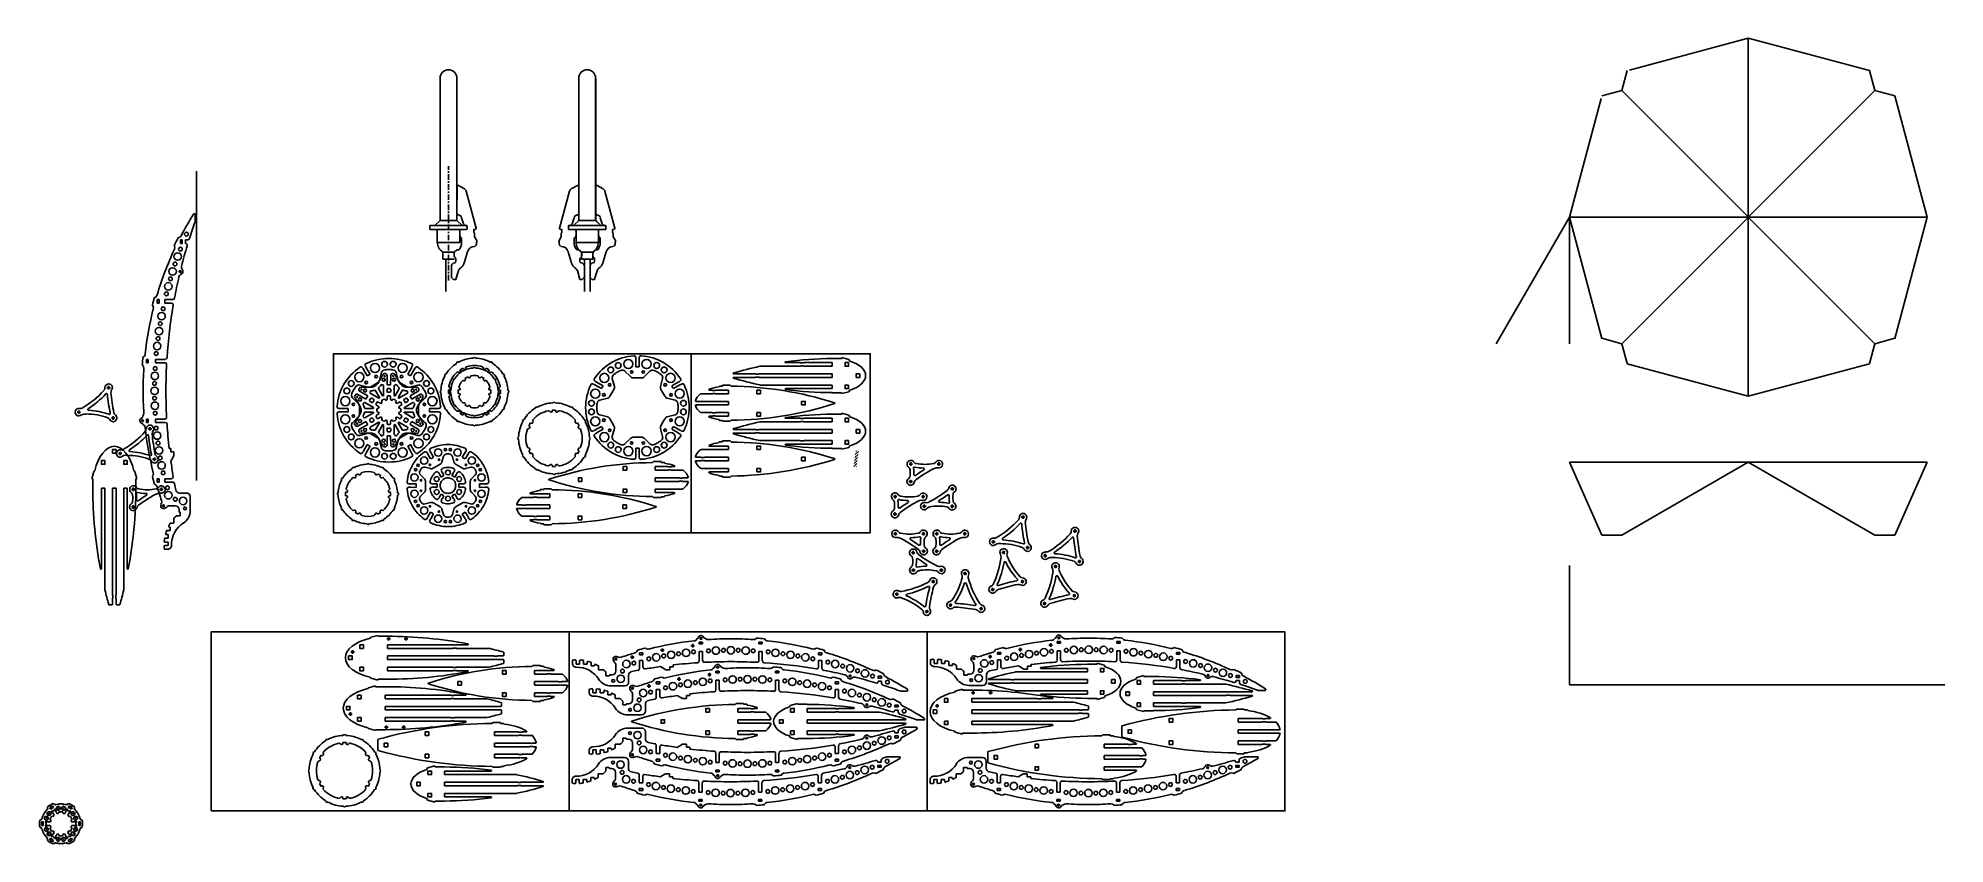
# Model space of a CAD drawing. Header units: inches. Extents: x -122 to 239, y -42 to 133.
# Drawn here: x -47.4 to 80.5, y 50.2 to 104.2 of the extents above; entities that cross this region are included whole.
import ezdxf

# ---------------------------------------------------------------- set-up
doc = ezdxf.new("R2010")
doc.units = ezdxf.units.IN
doc.header["$MEASUREMENT"] = 0
doc.linetypes.add('ACAD_ISO04W100', pattern=[30, 24, -3, 0, -3])

# ---------------------------------------------------------------- blocks, each defined once
blk = doc.blocks.new('Ring4_Segment')
for p, q in [((-0.72, 1.25), (-0.62, 1.3)), ((-0.62, 1.3), (-0.52, 1.35)), ((-0.45, 1.3), (-0.52, 1.35)), ((-0.37, 1.28), (-0.45, 1.3)), ((-0.29, 1.29), (-0.37, 1.28)), ((-0.19, 1.3), (-0.29, 1.29)), ((-0.1, 1.32), (-0.19, 1.3)), ((0, 1.32), (-0.1, 1.32)), ((-0.66, 1.14), (-0.56, 1.2)), ((-0.49, 1.09), (-0.6, 1.03)), ((-0.56, 1.2), (-0.49, 1.09)), ((-0.5, 0.86), (-0.45, 0.89)), ((-0.42, 0.9), (-0.36, 0.93)), ((-0.38, 0.89), (-0.41, 0.94)), ((-0.36, 0.86), (-0.26, 0.69)), ((-0.26, 0.69), (-0.21, 0.67)), ((-0.21, 0.67), (-0.13, 0.72)), ((-0.2, 1.02), (-0.15, 1.05)), ((-0.16, 1.01), (-0.19, 1.06)), ((-0.07, 0.8), (-0.13, 0.79)), ((-0.13, 0.72), (-0.13, 0.79)), ((0, 0.8), (-0.07, 0.8))]:
    blk.add_line(p, q)
blk.add_lwpolyline([(-0.36, 0.86), (-0.33, 0.9), (-0.34, 0.95), (-0.38, 0.98), (-0.42, 0.97), (-0.45, 0.93), (-0.45, 0.89)])
blk.add_lwpolyline([(-0.2, 1.16), (-0.25, 1.14), (-0.28, 1.1), (-0.3, 1.06), (-0.3, 1.01), (-0.28, 0.96), (-0.25, 0.93), (-0.2, 0.91), (-0.15, 0.91), (-0.11, 0.93), (-0.07, 0.96), (-0.05, 1.01), (-0.05, 1.06), (-0.07, 1.1), (-0.11, 1.14), (-0.15, 1.16)], close=True)
for p in [(-0.45, 1.3), (-0.37, 1.28), (-0.19, 1.3), (-0.1, 1.32)]:
    blk.add_point(p)
blk = doc.blocks.new('*U35')
blk.add_blockref('Ring4_Segment', (0, -1))
at = {"xscale": -1}
blk.add_blockref('Ring4_Segment', (0, -1), dxfattribs=at)
blk = doc.blocks.new('*U36')
at = {"color": 0, "linetype": 'ByBlock', "lineweight": -2, "transparency": 16777216}
for p, rotation in [((-27.77, 64.19), 59.99999999999999), ((-27.77, 63.18), 120), ((-26.04, 64.19), 300.0000000000001), ((-26.04, 63.18), 240), ((-26.91, 62.68), 180)]:
    blk.add_blockref('*U35', p, dxfattribs=dict(at, rotation=rotation))
blk.add_blockref('*U35', (-26.91, 64.69), dxfattribs=at)
blk = doc.blocks.new('PodSmall2')
for p, q in [((5.04, 1.21), (4.97, 1.14)), ((5.54, 1.21), (5.04, 1.21)), ((5.14, 0.87), (5.14, 0.63)), ((5.14, 0.87), (6, 0.87)), ((5.14, 0.63), (6, 0.63)), ((5.14, 0.12), (5.14, -0.12)), ((5.14, 0.12), (6.75, 0.12)), ((5.54, 1.15), (5.54, 1.21)), ((5.54, 1.15), (5.54, 1.17)), ((5.54, 1.15), (5.78, 1.15)), ((5.78, 1.15), (5.78, 1.1)), ((6, 0.86), (6, 0.87)), ((6, 0.64), (6, 0.63)), ((6.24, 0.87), (6.43, 0.87)), ((6.24, 0.87), (6.24, 0.86)), ((6.24, 0.63), (6.24, 0.64)), ((6.24, 0.63), (7, 0.63)), ((6.75, 0.11), (6.75, 0.12)), ((6.99, 0.12), (7.33, 0.12)), ((6.99, 0.12), (6.99, 0.11)), ((5.04, -1.21), (4.97, -1.14)), ((5.54, -1.21), (5.04, -1.21)), ((5.14, -0.12), (6.75, -0.12)), ((5.14, -0.87), (5.14, -0.63)), ((5.14, -0.63), (6, -0.63)), ((5.14, -0.87), (6, -0.87)), ((5.54, -1.15), (5.75, -1.15)), ((5.54, -1.15), (5.54, -1.21)), ((5.78, -1.11), (5.75, -1.15)), ((5.78, -1.11), (5.78, -1.1)), ((6, -0.64), (6, -0.63)), ((6, -0.86), (6, -0.87)), ((6.24, -0.63), (7, -0.63)), ((6.24, -0.63), (6.24, -0.64)), ((6.24, -0.87), (6.24, -0.86)), ((6.24, -0.87), (6.43, -0.87)), ((6.75, -0.11), (6.75, -0.12)), ((6.99, -0.12), (6.99, -0.11)), ((6.99, -0.12), (7.33, -0.12))]:
    blk.add_line(p, q)
for points in [[(0.24, 0.12), (0.24, -0.12), (0, -0.12), (0, 0.12)], [(3.24, 0.63), (3.24, 0.87), (3, 0.87), (3, 0.63)], [(3.24, -0.87), (3.24, -0.63), (3, -0.63), (3, -0.87)]]:
    blk.add_lwpolyline(points, close=True)
for centre, radius, start, end in [((-1.96, 0), 0.0312, 107.8502, 252.1498), ((5.14, -22.03), 23.17, 90.4032, 107.8502), ((6.12, 1.78), 0.926, 262.5501, 277.4499), ((6.12, -0.28), 0.926, 82.5501, 97.4499), ((6.43, 0.9), 0.0312, 270, 69.8533), ((6.87, 1.03), 0.926, 262.5501, 277.4499), ((7, 0.6), 0.0312, 51.7503, 90), ((7.33, 0.15), 0.0312, 270, 15.3804), ((5.14, 22.03), 23.17, 252.1498, 269.5968), ((6.12, 0.28), 0.926, 262.5501, 277.4499), ((6.12, -1.78), 0.926, 82.5501, 97.4499), ((6.43, -0.9), 0.0312, 290.1467, 90), ((6.87, -1.03), 0.926, 82.5501, 97.4499), ((7, -0.6), 0.0312, 270, 308.2497), ((7.33, -0.15), 0.0312, 344.6196, 90)]:
    blk.add_arc(centre, radius, start, end)
for start_param, end_param in [(4.090071, 4.422585), (3.281346, 3.717049)]:
    blk.add_ellipse((5.14, 0), major_axis=(-2.24, 0), ratio=0.511383, start_param=start_param, end_param=end_param)
at = {"extrusion": (0, 0, -1)}
for start_param, end_param in [(4.090071, 4.422585), (3.281346, 3.717049)]:
    blk.add_ellipse((5.14, 0), major_axis=(-2.24, 0), ratio=0.511383, start_param=start_param, end_param=end_param, dxfattribs=at)
blk = doc.blocks.new('Pod_Small1')
for p, q in [((-1.21, -1.46), (-1.08, -0.98)), ((-1.08, -0.98), (-0.97, -0.92)), ((1.08, -0.98), (0.97, -0.92)), ((1.21, -1.46), (1.08, -0.98)), ((-1.15, -1.46), (-1.21, -1.46)), ((-1.15, -1.46), (-1.15, -2.1)), ((-0.87, -2.1), (-0.63, -2.1)), ((-0.87, -2.1), (-0.87, -4)), ((-0.63, -2.1), (-0.63, -4)), ((-0.12, -2.1), (0.12, -2.1)), ((-0.12, -2.1), (-0.12, -7)), ((0.12, -2.1), (0.12, -7)), ((0.87, -2.1), (0.63, -2.1)), ((0.63, -2.1), (0.63, -4)), ((0.87, -2.1), (0.87, -4)), ((1.15, -1.46), (1.15, -2.1)), ((1.15, -1.46), (1.21, -1.46)), ((-0.86, -4), (-0.87, -4)), ((-0.87, -4.24), (-0.87, -5.23)), ((-0.87, -4.24), (-0.86, -4.24)), ((-0.64, -4), (-0.63, -4)), ((-0.63, -4.24), (-0.64, -4.24)), ((-0.63, -4.24), (-0.63, -6.96)), ((0.64, -4), (0.63, -4)), ((0.63, -4.24), (0.63, -6.96)), ((0.63, -4.24), (0.64, -4.24)), ((0.86, -4), (0.87, -4)), ((0.87, -4.24), (0.86, -4.24)), ((0.87, -4.24), (0.87, -5.23)), ((-0.11, -7), (-0.12, -7)), ((-0.12, -7.24), (-0.12, -8.71)), ((-0.12, -7.24), (-0.11, -7.24)), ((0.11, -7), (0.12, -7)), ((0.12, -7.24), (0.11, -7.24)), ((0.12, -7.24), (0.12, -8.71))]:
    blk.add_line(p, q)
for points in [[(-0.87, -1), (-0.63, -1), (-0.63, -1.24), (-0.87, -1.24)], [(-0.12, -0.25), (0.12, -0.25), (0.12, -0.49), (-0.12, -0.49)], [(0.63, -1), (0.87, -1), (0.87, -1.24), (0.63, -1.24)]]:
    blk.add_lwpolyline(points, close=True)
for centre, radius, start, end in [((22.03, -2.1), 23.17, 180, 187.7759), ((-22.03, -2.1), 23.17, 352.2241, 0), ((-1.78, -4.12), 0.926, 352.5501, 7.4499), ((0.28, -4.12), 0.926, 172.5501, 187.4499), ((-0.28, -4.12), 0.926, 352.5501, 7.4499), ((1.78, -4.12), 0.926, 172.5501, 187.4499), ((-0.9, -5.23), 0.0312, 187.7759, 0), ((0.9, -5.23), 0.0312, 180, 352.2241), ((22.03, -2.1), 23.17, 192.1053, 196.5851), ((-1.03, -7.12), 0.926, 352.5501, 7.4499), ((1.03, -7.12), 0.926, 172.5501, 187.4499), ((-22.03, -2.1), 23.17, 343.4149, 347.8947), ((-0.15, -8.71), 0.0312, 196.5851, 0), ((0.15, -8.71), 0.0312, 180, 343.4149)]:
    blk.add_arc(centre, radius, start, end)
blk.add_ellipse((0, -2.1), major_axis=(0, -2.24), ratio=0.511383, start_param=3.141593, end_param=4.155175)
at = {"extrusion": (0, 0, -1)}
blk.add_ellipse((0, -2.1), major_axis=(0, -2.24), ratio=0.511383, start_param=3.141593, end_param=4.155175, dxfattribs=at)
blk = doc.blocks.new('Pod_Large1')
for p, q in [((-0.63, 9.66), (-0.63, 10.33)), ((-0.12, 10.58), (-0.12, 10.41)), ((-0.12, 10.41), (-0.11, 10.41)), ((0.12, 10.41), (0.11, 10.41)), ((0.12, 10.41), (0.12, 10.58)), ((0.63, 9.66), (0.63, 10.33)), ((-0.87, 9.95), (-0.87, 9.66)), ((-0.87, 9.66), (-0.86, 9.66)), ((-0.87, 9.42), (-0.87, 7.81)), ((-0.86, 9.42), (-0.87, 9.42)), ((-0.63, 9.66), (-0.64, 9.66)), ((-0.64, 9.42), (-0.63, 9.42)), ((-0.63, 7.81), (-0.63, 9.42)), ((-0.12, 10.17), (-0.12, 7.81)), ((-0.11, 10.17), (-0.12, 10.17)), ((0.11, 10.17), (0.12, 10.17)), ((0.12, 7.81), (0.12, 10.17)), ((0.63, 9.66), (0.64, 9.66)), ((0.63, 7.81), (0.63, 9.42)), ((0.64, 9.42), (0.63, 9.42)), ((0.87, 9.66), (0.86, 9.66)), ((0.86, 9.42), (0.87, 9.42)), ((0.87, 9.95), (0.87, 9.66)), ((0.87, 9.42), (0.87, 7.81)), ((-1.44, 8.21), (-1.5, 8.21)), ((-1.5, 8.21), (-1.5, 7.71)), ((-1.5, 7.71), (-1.44, 7.65)), ((-1.41, 8.45), (-1.44, 8.42)), ((-1.44, 8.21), (-1.44, 8.42)), ((-1.41, 8.45), (-1.4, 8.45)), ((-0.87, 7.81), (-0.63, 7.81)), ((-0.12, 7.81), (0.12, 7.81)), ((0.87, 7.81), (0.63, 7.81)), ((1.41, 8.45), (1.4, 8.45)), ((1.41, 8.45), (1.44, 8.42)), ((1.44, 8.21), (1.44, 8.42)), ((1.44, 8.21), (1.5, 8.21)), ((1.5, 7.71), (1.44, 7.65)), ((1.5, 8.21), (1.5, 7.71)), ((0.35, 0), (-0.35, 0))]:
    blk.add_line(p, q)
for points in [[(-0.63, 3.41), (-0.87, 3.41), (-0.87, 3.17), (-0.63, 3.17)], [(0.87, 3.41), (0.63, 3.41), (0.63, 3.17), (0.87, 3.17)], [(-0.12, 0.66), (0.12, 0.66), (0.12, 0.42), (-0.12, 0.42)]]:
    blk.add_lwpolyline(points, close=True)
for centre, radius, start, end in [((-0.6, 10.33), 0.0312, 133.0569, 180), ((-0.15, 10.58), 0.0312, 0, 102.1838), ((-1.03, 10.29), 0.926, 352.5501, 7.4499), ((1.03, 10.29), 0.926, 172.5501, 187.4499), ((0.15, 10.58), 0.0312, 77.8162, 180), ((0.6, 10.33), 0.0312, 0, 46.9431), ((-0.9, 9.95), 0.0312, 360, 148.8034), ((-1.78, 9.54), 0.926, 352.5501, 7.4499), ((0.28, 9.54), 0.926, 172.5501, 187.4499), ((-0.28, 9.54), 0.926, 352.5501, 7.4499), ((1.78, 9.54), 0.926, 172.5501, 187.4499), ((0.9, 9.95), 0.0312, 31.1966, 180), ((27.66, 7.81), 29.1, 180.3208, 195.5257), ((-27.66, 7.81), 29.1, 344.4743, 359.6792), ((-0.35, 0.03), 0.0312, 195.5257, 270), ((0.35, 0.03), 0.0312, 270, 344.4743)]:
    blk.add_arc(centre, radius, start, end)
for start_param, end_param in [(3.251561, 3.587342), (3.842889, 4.482822)]:
    blk.add_ellipse((0, 7.81), major_axis=(0, -2.81), ratio=0.511383, start_param=start_param, end_param=end_param)
at = {"extrusion": (0, 0, -1)}
for start_param, end_param in [(3.251561, 3.587342), (3.842889, 4.482822)]:
    blk.add_ellipse((0, 7.81), major_axis=(0, -2.81), ratio=0.511383, start_param=start_param, end_param=end_param, dxfattribs=at)
blk = doc.blocks.new('SkewerHole')
for p, q in [((-0.06, 0), (-0.12, 0)), ((0, 0.06), (0, 0.12)), ((0.06, 0), (0.12, 0)), ((0, -0.06), (0, -0.12))]:
    blk.add_line(p, q)
blk.add_circle((0, 0), 0.0586)
blk = doc.blocks.new('Pod_Larg2')
for p, q in [((-1.5, -2.17), (-1.37, -1.69)), ((-1.44, -2.17), (-1.5, -2.17)), ((-1.44, -2.81), (-1.44, -2.17)), ((-1.37, -1.69), (-1.31, -1.65)), ((1.37, -1.69), (1.31, -1.65)), ((1.5, -2.17), (1.37, -1.69)), ((1.44, -2.81), (1.44, -2.17)), ((1.44, -2.17), (1.5, -2.17)), ((-0.87, -2.81), (-0.63, -2.81)), ((-0.87, -2.81), (-0.87, -7.21)), ((-0.63, -2.81), (-0.63, -7.21)), ((-0.12, -2.81), (0.12, -2.81)), ((-0.12, -2.81), (-0.12, -9.96)), ((0.12, -2.81), (0.12, -9.96)), ((0.87, -2.81), (0.63, -2.81)), ((0.63, -2.81), (0.63, -7.21)), ((0.87, -2.81), (0.87, -7.21)), ((-0.86, -7.21), (-0.87, -7.21)), ((-0.87, -7.45), (-0.87, -8.21)), ((-0.87, -7.45), (-0.86, -7.45)), ((-0.64, -7.21), (-0.63, -7.21)), ((-0.63, -7.45), (-0.64, -7.45)), ((-0.63, -7.45), (-0.63, -9.62)), ((0.64, -7.21), (0.63, -7.21)), ((0.63, -7.45), (0.63, -9.62)), ((0.63, -7.45), (0.64, -7.45)), ((0.86, -7.21), (0.87, -7.21)), ((0.87, -7.45), (0.86, -7.45)), ((0.87, -7.45), (0.87, -8.21)), ((-0.11, -9.96), (-0.12, -9.96)), ((-0.12, -10.2), (-0.12, -10.59)), ((-0.12, -10.2), (-0.11, -10.2)), ((0.11, -9.96), (0.12, -9.96)), ((0.12, -10.2), (0.11, -10.2)), ((0.12, -10.2), (0.12, -10.59)), ((-0.15, -10.62), (-0.35, -10.62)), ((-0.12, -10.59), (-0.15, -10.62)), ((0.12, -10.59), (0.15, -10.62)), ((0.35, -10.62), (0.15, -10.62))]:
    blk.add_line(p, q)
for points in [[(-0.87, -0.96), (-0.63, -0.96), (-0.63, -1.2), (-0.87, -1.2)], [(-0.12, -0.21), (0.12, -0.21), (0.12, -0.45), (-0.12, -0.45)], [(0.63, -0.96), (0.87, -0.96), (0.87, -1.2), (0.63, -1.2)]]:
    blk.add_lwpolyline(points, close=True)
for centre, radius, start, end in [((27.66, -2.81), 29.1, 180, 190.7033), ((-27.66, -2.81), 29.1, 349.2967, 0), ((-1.78, -7.33), 0.926, 352.5501, 7.4499), ((0.28, -7.33), 0.926, 172.5501, 187.4499), ((-0.28, -7.33), 0.926, 352.5501, 7.4499), ((1.78, -7.33), 0.926, 172.5501, 187.4499), ((-0.9, -8.21), 0.0312, 190.7033, 0), ((0.9, -8.21), 0.0312, 180, 349.2967), ((27.66, -2.81), 29.1, 193.5353, 195.5257), ((-1.03, -10.08), 0.926, 352.5501, 7.4499), ((1.03, -10.08), 0.926, 172.5501, 187.4499), ((-27.66, -2.81), 29.1, 344.4743, 346.4647), ((-0.35, -10.59), 0.0312, 195.5257, 270), ((0.35, -10.59), 0.0312, 270, 344.4743)]:
    blk.add_arc(centre, radius, start, end)
blk.add_ellipse((0, -2.81), major_axis=(0, -2.81), ratio=0.511383, start_param=3.141593, end_param=4.288041)
at = {"extrusion": (0, 0, -1)}
blk.add_ellipse((0, -2.81), major_axis=(0, -2.81), ratio=0.511383, start_param=3.141593, end_param=4.288041, dxfattribs=at)
at = {"xscale": -1}
for p in [(-0.39, -0.48), (-1.27, -2.89), (-1.27, -4.06)]:
    blk.add_blockref('SkewerHole', p, dxfattribs=at)
blk = doc.blocks.new('RingMed_Segment')
for p, q in [((0.4, 1.59), (0.3, 1.94)), ((0.51, 1.43), (0.75, 1.3)), ((0.96, 1.9), (1.15, 2.22)), ((0.96, 1.9), (1.06, 1.84))]:
    blk.add_line(p, q)
for centre, radius in [((0.17, 2.41), 0.0813), ((0.65, 2.22), 0.246), ((0.6, 1.74), 0.0488)]:
    blk.add_circle(centre, radius)
for centre, radius, start, end in [((0, 0), 2.75, 65.2458, 90), ((0, 0), 2.12, 88.0863, 90), ((0.06, 1.87), 0.25, 15, 88.0863), ((0.64, 1.65), 0.25, 195, 240), ((1.1, 2.38), 0.125, 336.4413, 65.2458), ((0.97, 2.4), 0.254, 315.75, 344.9563)]:
    blk.add_arc(centre, radius, start, end)
blk = doc.blocks.new('Ring_Med')
at = {"xscale": -1}
blk.add_blockref('RingMed_Segment', (0, 0), dxfattribs=at)
blk.add_blockref('RingMed_Segment', (0, 0))
for xscale, rotation in [(-1, 60.00000000000082), (-1, 300.0000000000009), (-0.9999999999999996, 240.0000000000009), (-0.9999999999999999, 120.0000000000008), (-1, 180)]:
    blk.add_blockref('RingMed_Segment', (0, 0), dxfattribs=dict(xscale=xscale, rotation=rotation))
for rotation in [59.99999999999999, 299.9999999999999, 120, 239.9999999999999, 180]:
    blk.add_blockref('RingMed_Segment', (0, 0), dxfattribs=dict(rotation=rotation))
blk = doc.blocks.new('Ring_Small_Segment')
for p in [(-0.57, 0.76), (-0.36, 0.63)]:
    blk.add_line(p, (-0.46, 0.57))
for centre, radius, start, end in [((0, 0), 1.22, 132.7042, 150), ((-0.75, 0.44), 0.159, 330, 150), ((-0.74, 0.8), 0.125, 30, 132.7042), ((-0.81, 0.69), 0.254, 15.75, 44.25), ((0, 0), 0.524, 120, 150)]:
    blk.add_arc(centre, radius, start, end)
blk = doc.blocks.new('Ring_Small')
at = {"xscale": -1}
for rotation in [60.00000000000035, 120.0000000000004, 300.0000000000003, 180, 240.0000000000003]:
    blk.add_blockref('Ring_Small_Segment', (0, 0), dxfattribs=dict(at, rotation=rotation))
for rotation in [299.9999999999999, 60.00000000000002, 240, 120.0000000000001, 180]:
    blk.add_blockref('Ring_Small_Segment', (0, 0), dxfattribs=dict(rotation=rotation))
blk.add_blockref('Ring_Small_Segment', (0, 0))
blk.add_blockref('Ring_Small_Segment', (0, 0), dxfattribs=at)
blk = doc.blocks.new('Bracket')
for centre, radius, start, end in [((0.13, 0.01), 0.25, 34.5104, 234.3227), ((0.54, 0.29), 0.25, 214.5104, 259.1678), ((1.07, 3.07), 3.08, 259.1678, 280.9153), ((1.6, 0.29), 0.25, 280.9153, 324.6827), ((2.01, 0), 0.25, 252.4375, 144.6827), ((0.12, -1.16), 0.25, 125.6563, 350.2607), ((-0.17, -0.4), 0.25, 6.8628, 54.3227), ((-0.17, -0.76), 0.25, 305.6563, 353.1162), ((-1.64, -0.58), 1.73, 353.1162, 6.8628), ((0.38, -0.25), 0.0625, 78.295, 189.1243), ((-1.64, -0.58), 1.98, 356.4616, 9.1243), ((0.4, -0.7), 0.0625, 176.4616, 306.3804), ((0.62, -1.25), 0.25, 127.5573, 170.2607), ((1.07, 3.07), 3.33, 258.295, 268.3386), ((5.03, -6.98), 7.73, 121.3536, 126.3804), ((5.03, -6.98), 7.48, 115.9503, 127.5573), ((0.97, -0.32), 0.0625, 301.3536, 88.3386), ((1.86, -0.48), 0.25, 72.4375, 115.9503)]:
    blk.add_arc(centre, radius, start, end)
for p in [(0.13, 0.01), (2.01, 0.01), (0.12, -1.16)]:
    blk.add_blockref('SkewerHole', p)
blk = doc.blocks.new('Ring_Large_Segment')
for p, q in [((-0.5, 0.11), (0, 0.11)), ((0, 0.11), (0, 0)), ((0.68, 0.45), (0.29, 0.84)), ((0.75, 0), (0.75, 0.27))]:
    blk.add_line(p, q)
for centre, radius in [((-0.09, 1.29), 0.193), ((-0.19, 0.61), 0.309), ((0.35, 0.39), 0.0862)]:
    blk.add_circle(centre, radius)
for centre, radius, start, end in [((2.73, 0), 3.48, 150, 175.8947), ((2.73, 0), 2.73, 150, 155.8825), ((-0.62, 0.24), 0.125, 175.8947, 265.3055), ((-0.56, 0.36), 0.254, 255.3705, 284.25), ((0.47, 1.01), 0.25, 155.8825, 225), ((0.5, 0.27), 0.25, 0, 45)]:
    blk.add_arc(centre, radius, start, end)
blk = doc.blocks.new('RingLarge')
for p, rotation in [((-1.36, 2.36), 300.0000000000001), ((1.36, 2.36), 239.9999999999999), ((2.73, 0), 180), ((-1.36, -2.36), 60.00000000000009), ((1.36, -2.36), 119.9999999999999)]:
    blk.add_blockref('Ring_Large_Segment', p, dxfattribs=dict(rotation=rotation))
at = {"xscale": -1}
for p, rotation in [((1.36, 2.36), 59.99999999999994), ((-1.36, 2.36), 120), ((-2.73, 0), 180), ((1.36, -2.36), 299.9999999999998), ((-1.36, -2.36), 240.0000000000001)]:
    blk.add_blockref('Ring_Large_Segment', p, dxfattribs=dict(at, rotation=rotation))
blk.add_blockref('Ring_Large_Segment', (-2.73, 0))
blk.add_blockref('Ring_Large_Segment', (2.73, 0), dxfattribs=at)
blk = doc.blocks.new('Booster0')
for p, q in [((-0.83, 1.43), (-0.84, 1.37)), ((-0.83, 1.43), (-0.76, 1.41)), ((0, 1.65), (-0.05, 1.6)), ((0, 1.65), (0.05, 1.6)), ((0.83, 1.43), (0.76, 1.41)), ((0.83, 1.43), (0.84, 1.37)), ((-1.65, 0), (-1.6, 0.05)), ((-1.65, 0), (-1.6, -0.05)), ((-1.43, 0.83), (-1.37, 0.84)), ((-1.43, 0.83), (-1.41, 0.76)), ((-1.09, -0.12), (-1.09, 0.12)), ((-1.09, 0.12), (-1.03, 0.12)), ((-0.99, 0.26), (-1.01, 0.26)), ((-0.96, 0.18), (-0.96, 0.2)), ((-0.72, 0.73), (-0.73, 0.74)), ((-0.64, 0.75), (-0.66, 0.73)), ((-0.44, 1), (-0.64, 0.89)), ((-0.64, 0.89), (-0.61, 0.83)), ((-0.44, 1), (-0.41, 0.95)), ((-0.33, 0.92), (-0.31, 0.94)), ((-0.27, 0.99), (-0.27, 1)), ((0.27, 0.99), (0.27, 1)), ((0.33, 0.92), (0.31, 0.94)), ((0.44, 1), (0.41, 0.95)), ((0.44, 1), (0.64, 0.89)), ((0.64, 0.89), (0.61, 0.83)), ((0.64, 0.75), (0.66, 0.73)), ((0.72, 0.73), (0.73, 0.74)), ((0.96, 0.18), (0.96, 0.2)), ((0.99, 0.26), (1.01, 0.26)), ((1.09, 0.12), (1.03, 0.12)), ((1.09, -0.12), (1.09, 0.12)), ((1.43, 0.83), (1.37, 0.84)), ((1.43, 0.83), (1.41, 0.76)), ((1.65, 0), (1.6, 0.05)), ((1.65, 0), (1.6, -0.05)), ((-1.43, -0.83), (-1.41, -0.76)), ((-1.43, -0.83), (-1.37, -0.84)), ((-1.09, -0.12), (-1.03, -0.12)), ((-0.99, -0.26), (-1.01, -0.26)), ((-0.96, -0.18), (-0.96, -0.2)), ((-0.72, -0.73), (-0.73, -0.74)), ((-0.64, -0.75), (-0.66, -0.73)), ((-0.64, -0.89), (-0.61, -0.83)), ((-0.44, -1), (-0.64, -0.89)), ((-0.44, -1), (-0.41, -0.95)), ((-0.33, -0.92), (-0.31, -0.94)), ((-0.27, -0.99), (-0.27, -1)), ((0.27, -0.99), (0.27, -1)), ((0.33, -0.92), (0.31, -0.94)), ((0.44, -1), (0.41, -0.95)), ((0.44, -1), (0.64, -0.89)), ((0.64, -0.89), (0.61, -0.83)), ((0.64, -0.75), (0.66, -0.73)), ((0.72, -0.73), (0.73, -0.74)), ((0.96, -0.18), (0.96, -0.2)), ((0.99, -0.26), (1.01, -0.26)), ((1.09, -0.12), (1.03, -0.12)), ((1.43, -0.83), (1.37, -0.84)), ((1.43, -0.83), (1.41, -0.76)), ((-0.83, -1.43), (-0.84, -1.37)), ((-0.83, -1.43), (-0.76, -1.41)), ((0, -1.65), (-0.05, -1.6)), ((0, -1.65), (0.05, -1.6)), ((0.83, -1.43), (0.76, -1.41)), ((0.83, -1.43), (0.84, -1.37))]:
    blk.add_line(p, q)
for centre, radius, start, end in [((0, 0), 1.59, 123.1559, 146.8441), ((-0.9, 1.38), 0.0625, 303.1559, 345), ((-0.75, 1.47), 0.0625, 255, 296.8441), ((0, 0), 1.59, 93.1559, 116.8441), ((-0.09, 1.65), 0.0625, 273.1559, 315), ((0.09, 1.65), 0.0625, 225, 266.8441), ((0, 0), 1.59, 63.1559, 86.8441), ((0.75, 1.47), 0.0625, 243.1559, 285), ((0.9, 1.38), 0.0625, 195, 236.8441), ((0, 0), 1.59, 33.1559, 56.8441), ((-1.65, 0.09), 0.0625, 315, 356.8441), ((0, 0), 1.59, 153.1559, 176.8441), ((-1.47, 0.75), 0.0625, 333.1559, 15), ((-1.38, 0.9), 0.0625, 285, 326.8441), ((-0.98, 0.32), 0.0625, 161.891, 240), ((0, 0), 1.09, 138.109, 161.9317), ((-1.03, 0.18), 0.0625, 270, 0), ((-1.03, 0.2), 0.0625, 0, 60), ((-0.76, 0.69), 0.0625, 60, 138.109), ((-0.69, 0.79), 0.0625, 240, 300), ((-0.67, 0.8), 0.0625, 300, 30), ((-0.36, 0.98), 0.0625, 210, 300), ((-0.34, 0.99), 0.0625, 300, 0), ((-0.21, 1), 0.0625, 101.891, 180), ((0, 0), 1.09, 78.0683, 101.891), ((0.21, 1), 0.0625, 0, 78.109), ((0.34, 0.99), 0.0625, 180, 240), ((0.36, 0.98), 0.0625, 240, 330), ((0.67, 0.8), 0.0625, 150, 240), ((0.69, 0.79), 0.0625, 240, 300), ((0.76, 0.69), 0.0625, 41.891, 120), ((0, 0), 1.09, 18.0683, 41.891), ((1.03, 0.2), 0.0625, 120, 180), ((1.03, 0.18), 0.0625, 180, 270), ((0.98, 0.32), 0.0625, 300, 18.109), ((1.38, 0.9), 0.0625, 213.1559, 255), ((1.47, 0.75), 0.0625, 165, 206.8441), ((0, 0), 1.59, 3.1559, 26.8441), ((1.65, 0.09), 0.0625, 183.1559, 225), ((-1.65, -0.09), 0.0625, 3.1559, 45), ((0, 0), 1.59, 183.1559, 206.8441), ((-1.47, -0.75), 0.0625, 345, 26.8441), ((-1.38, -0.9), 0.0625, 33.1559, 75), ((0, 0), 1.59, 213.1559, 236.8441), ((-0.98, -0.32), 0.0625, 120, 198.109), ((-1.03, -0.18), 0.0625, 0, 90), ((0, 0), 1.09, 198.0683, 221.891), ((-1.03, -0.2), 0.0625, 300, 0), ((-0.76, -0.69), 0.0625, 221.891, 300), ((-0.69, -0.79), 0.0625, 60, 120), ((-0.67, -0.8), 0.0625, 330, 60), ((-0.36, -0.98), 0.0625, 60, 150), ((-0.34, -0.99), 0.0625, 0, 60), ((-0.21, -1), 0.0625, 180, 258.109), ((0, 0), 1.09, 258.109, 281.9317), ((0.21, -1), 0.0625, 281.891, 360), ((0.34, -0.99), 0.0625, 120, 180), ((0.36, -0.98), 0.0625, 30, 120), ((0.67, -0.8), 0.0625, 120, 210), ((0.69, -0.79), 0.0625, 60, 120), ((0.76, -0.69), 0.0625, 240, 318.109), ((0, 0), 1.09, 318.109, 341.9317), ((0, 0), 1.59, 303.1559, 326.8441), ((1.03, -0.18), 0.0625, 90, 180), ((1.03, -0.2), 0.0625, 180, 240), ((0.98, -0.32), 0.0625, 341.891, 60), ((1.38, -0.9), 0.0625, 105, 146.8441), ((1.47, -0.75), 0.0625, 153.1559, 195), ((0, 0), 1.59, 333.1559, 356.8441), ((1.65, -0.09), 0.0625, 135, 176.8441), ((-0.9, -1.38), 0.0625, 15, 56.8441), ((-0.75, -1.47), 0.0625, 63.1559, 105), ((0, 0), 1.59, 243.1559, 266.8441), ((-0.09, -1.65), 0.0625, 45, 86.8441), ((0.09, -1.65), 0.0625, 93.1559, 135), ((0, 0), 1.59, 273.1559, 296.8441), ((0.75, -1.47), 0.0625, 75, 116.8441), ((0.9, -1.38), 0.0625, 123.1559, 165)]:
    blk.add_arc(centre, radius, start, end)
blk = doc.blocks.new('*U83')
for q in [(0.01, 0.05), (0.01, -0.05)]:
    blk.add_line((-0.03, 0), q)
for centre, start, end in [((-0.03, 0.09), 315, 357.4904), ((-0.03, -0.09), 2.5096, 45)]:
    blk.add_arc(centre, 0.0625, start, end)
blk = doc.blocks.new('*U84')
at = {"color": 0, "linetype": 'ByBlock', "lineweight": -2, "transparency": 16777216}
for p, rotation in [((-52.84, 57.9), 299.9999999999999), ((-51.82, 58.17), 270), ((-50.81, 57.9), 240), ((-53.58, 57.16), 330.0000000000001), ((-50.06, 57.16), 209.9999999999999), ((-53.58, 55.13), 29.99999999999999), ((-50.06, 55.13), 150), ((-49.79, 56.14), 180), ((-52.84, 54.38), 59.99999999999999), ((-51.82, 54.11), 89.99999999999997), ((-50.81, 54.38), 119.9999999999999)]:
    blk.add_blockref('*U83', p, dxfattribs=dict(at, rotation=rotation))
blk.add_blockref('*U83', (-53.85, 56.14), dxfattribs=at)
blk = doc.blocks.new('*U77')
blk.add_arc((1.89, -0.51), 2, 152.5096, 177.4904)
blk = doc.blocks.new('*U78')
at = {"color": 0, "linetype": 'ByBlock', "lineweight": -2, "transparency": 16777216}
for p, rotation in [((-53.21, 57.52), 329.9999999999998), ((-52.33, 58.03), 299.9999999999998), ((-51.32, 58.03), 269.9999999999998), ((-50.44, 57.52), 239.9999999999998), ((-49.94, 56.65), 209.9999999999997), ((-53.71, 55.64), 29.99999999999994), ((-53.21, 54.76), 59.99999999999994), ((-50.44, 54.76), 149.9999999999999), ((-49.94, 55.64), 180), ((-52.33, 54.26), 89.99999999999993), ((-51.32, 54.26), 119.9999999999999)]:
    blk.add_blockref('*U77', p, dxfattribs=dict(at, rotation=rotation))
blk.add_blockref('*U77', (-53.71, 56.65), dxfattribs=at)
blk = doc.blocks.new('*U79')
for p, q in [((-0.06, 0.12), (-0.06, -0.12)), ((-0.06, 0.12), (0, 0.12)), ((0.04, 0.26), (0, 0.3)), ((0.06, 0.18), (0.06, 0.21)), ((-0.06, -0.12), (0, -0.12)), ((0.04, -0.26), (0, -0.3)), ((0.06, -0.18), (0.06, -0.21))]:
    blk.add_line(p, q)
for centre, start, end in [((0.04, 0.35), 165.9976, 225), ((0, 0.18), 270, 0), ((0, 0.21), 0, 45), ((0.04, -0.35), 135, 194.0024), ((0, -0.18), 0, 90), ((0, -0.21), 315, 0)]:
    blk.add_arc(centre, 0.0625, start, end)
blk = doc.blocks.new('*U80')
at = {"color": 0, "linetype": 'ByBlock', "lineweight": -2, "transparency": 16777216}
for p, rotation in [((-52.54, 57.39), 299.9999999999999), ((-51.1, 57.39), 240), ((-50.38, 56.14), 180), ((-52.54, 54.9), 59.99999999999999), ((-51.1, 54.9), 120)]:
    blk.add_blockref('*U79', p, dxfattribs=dict(at, rotation=rotation))
blk.add_blockref('*U79', (-53.26, 56.14), dxfattribs=at)
blk = doc.blocks.new('*U81')
blk.add_arc((1.25, -0.72), 1.5, 134.0024, 165.9976)
blk = doc.blocks.new('*U82')
at = {"color": 0, "linetype": 'ByBlock', "lineweight": -2, "transparency": 16777216}
for p, rotation in [((-51.82, 57.59), 299.9999999999999), ((-50.57, 56.86), 240), ((-53.07, 55.42), 60.00000000000002), ((-51.82, 54.7), 120), ((-50.57, 55.42), 180)]:
    blk.add_blockref('*U81', p, dxfattribs=dict(at, rotation=rotation))
blk.add_blockref('*U81', (-53.07, 56.86), dxfattribs=at)
blk = doc.blocks.new('Booster1')
for name in ['*U78', '*U84', '*U82', '*U80']:
    blk.add_blockref(name, (51.82, -56.14))
blk = doc.blocks.new('*U100')
blk.add_line((0, -0.115), (0, 0.115))
blk = doc.blocks.new('*U101')
at = {"color": 0, "linetype": 'ByBlock', "lineweight": -2, "transparency": 16777216}
for p, rotation in [((-51.25, 58.48), 299.9999999999999), ((-49.5, 58.48), 240), ((-48.63, 56.96), 180), ((-51.25, 55.45), 59.99999999999999), ((-49.5, 55.45), 120)]:
    blk.add_blockref('*U100', p, dxfattribs=dict(at, rotation=rotation))
blk.add_blockref('*U100', (-52.13, 56.96), dxfattribs=at)
blk = doc.blocks.new('*U102')
for p, q in [((0.3, 0.51), (0.23, 0.53)), ((0.38, 0.53), (0.34, 0.51)), ((0.37, 0.67), (0.4, 0.62)), ((-0.41, -0.67), (-0.35, -0.67)), ((-0.3, -0.53), (-0.35, -0.48)), ((-0.28, -0.61), (-0.28, -0.57))]:
    blk.add_line(p, q)
for centre, radius, start, end in [((1.34, -0.79), 1.75, 132.0876, 167.9124), ((0.21, 0.47), 0.0625, 75, 132.0876), ((0.31, 0.57), 0.0625, 255, 300), ((0.35, 0.59), 0.0625, 300, 30), ((-0.31, -0.43), 0.0625, 167.9124, 225), ((-0.35, -0.61), 0.0625, 270, 0), ((-0.35, -0.57), 0.0625, 0, 45)]:
    blk.add_arc(centre, radius, start, end)
blk = doc.blocks.new('*U103')
at = {"color": 0, "linetype": 'ByBlock', "lineweight": -2, "transparency": 16777216}
for p, rotation in [((-50.37, 58.52), 299.9999999999999), ((-49.02, 57.73), 240), ((-51.73, 56.19), 59.99999999999997), ((-49.03, 56.18), 180), ((-50.39, 55.41), 120)]:
    blk.add_blockref('*U102', p, dxfattribs=dict(at, rotation=rotation))
blk.add_blockref('*U102', (-51.72, 57.75), dxfattribs=at)
blk = doc.blocks.new('*U104')
for q in [(0.01, 0.05), (0.01, -0.05)]:
    blk.add_line((-0.03, 0), q)
for centre, start, end in [((-0.03, 0.09), 315, 357.7664), ((-0.03, -0.09), 2.2336, 45)]:
    blk.add_arc(centre, 0.0625, start, end)
blk = doc.blocks.new('*U105')
at = {"color": 0, "linetype": 'ByBlock', "lineweight": -2, "transparency": 16777216}
for p, rotation in [((-51.52, 58.94), 299.9999999999999), ((-50.38, 59.24), 270.0000000000001), ((-49.24, 58.94), 240), ((-52.35, 58.1), 330.0000000000001), ((-48.4, 58.1), 210.0000000000001), ((-48.09, 56.96), 180), ((-52.35, 55.82), 30.00000000000004), ((-51.52, 54.99), 60.00000000000006), ((-49.24, 54.99), 120.0000000000001), ((-48.4, 55.82), 150.0000000000001), ((-50.38, 54.68), 90.00000000000006)]:
    blk.add_blockref('*U104', p, dxfattribs=dict(at, rotation=rotation))
blk.add_blockref('*U104', (-52.66, 56.96), dxfattribs=at)
blk = doc.blocks.new('*U106')
blk.add_arc((2.12, -0.57), 2.25, 152.2336, 177.7664)
blk = doc.blocks.new('*U107')
at = {"color": 0, "linetype": 'ByBlock', "lineweight": -2, "transparency": 16777216}
for p, rotation in [((-51.93, 58.51), 329.9999999999999), ((-50.94, 59.08), 299.9999999999998), ((-49.81, 59.08), 269.9999999999998), ((-48.82, 58.51), 239.9999999999999), ((-48.26, 57.53), 209.9999999999999), ((-52.5, 56.39), 29.99999999999994), ((-48.26, 56.39), 180), ((-51.93, 55.41), 59.99999999999994), ((-49.81, 54.84), 120), ((-48.82, 55.41), 150), ((-50.94, 54.84), 89.99999999999997)]:
    blk.add_blockref('*U106', p, dxfattribs=dict(at, rotation=rotation))
blk.add_blockref('*U106', (-52.5, 57.53), dxfattribs=at)
blk = doc.blocks.new('Booster2')
for name in ['*U107', '*U105', '*U103', '*U101']:
    blk.add_blockref(name, (50.38, -56.96))
blk = doc.blocks.new('Bracket2')
blk.add_line((0.09, 0), (0.24, 0))
for centre, radius, start, end in [((-3.14, 5.72), 6.17, 300.4307, 317.9899), ((-3.14, 5.72), 6.42, 303.399, 317.1049), ((1.26, 1.76), 0.25, 317.9899, 0.9753), ((1.76, 1.77), 0.25, 323.1529, 180.9753), ((1.61, 1.31), 0.0625, 5.7826, 137.1049), ((14.64, 2.63), 13.04, 185.7826, 191.3992), ((2.16, 1.47), 0.25, 143.1529, 185.3127), ((14.64, 2.63), 12.79, 185.3127, 191.4615), ((-0.24, 0.12), 0.25, 78.6111, 311.4096), ((-0.14, 0.62), 0.25, 258.6111, 300.4307), ((0.09, -0.25), 0.25, 90, 131.4096), ((0.21, -4.42), 4.42, 70.3891, 89.657), ((0.43, 0.31), 0.0625, 123.399, 267.3965), ((0.21, -4.42), 4.67, 70.3874, 87.3965), ((1.8, 0.04), 0.0625, 250.3874, 11.3992), ((2.35, 0.14), 0.25, 191.4615, 233.6213), ((1.61, -0.49), 0.25, 26.7542, 70.3891), ((2.06, -0.27), 0.25, 206.7542, 53.6213)]:
    blk.add_arc(centre, radius, start, end)
for p in [(1.76, 1.77), (-0.24, 0.12), (2.06, -0.27)]:
    blk.add_blockref('SkewerHole', p)
blk = doc.blocks.new('*U87')
blk.add_line((0, -0.115), (0, 0.115))
blk = doc.blocks.new('*U88')
at = {"color": 0, "linetype": 'ByBlock', "lineweight": -2, "transparency": 16777216}
for p, rotation in [((-45.88, 58.22), 299.9999999999999), ((-43.99, 58.22), 240), ((-43.05, 56.59), 180), ((-45.88, 54.96), 59.99999999999999), ((-43.99, 54.96), 120)]:
    blk.add_blockref('*U87', p, dxfattribs=dict(at, rotation=rotation))
blk.add_blockref('*U87', (-46.82, 56.59), dxfattribs=at)
blk = doc.blocks.new('*U89')
for q in [(-0.12, -0.47), (-0.12, -0.56)]:
    blk.add_line((-0.17, -0.51), q)
for centre, radius, start, end in [((2.28, -0.51), 2.38, 152.1101, 177.8899), ((-0.17, -0.42), 0.0625, 315, 357.8899), ((-0.17, -0.6), 0.0625, 2.1101, 45)]:
    blk.add_arc(centre, radius, start, end)
blk = doc.blocks.new('*U90')
at = {"color": 0, "linetype": 'ByBlock', "lineweight": -2, "transparency": 16777216}
for p, rotation in [((-45.63, 58.82), 299.9999999999998), ((-44.42, 58.87), 269.9999999999998), ((-46.65, 58.18), 329.9999999999998), ((-43.35, 58.31), 239.9999999999999), ((-42.71, 57.29), 209.9999999999999), ((-47.16, 55.9), 29.99999999999998), ((-42.66, 56.08), 180), ((-46.52, 54.88), 59.99999999999996), ((-43.22, 55.01), 149.9999999999999), ((-45.45, 54.32), 89.99999999999997), ((-44.24, 54.37), 120)]:
    blk.add_blockref('*U89', p, dxfattribs=dict(at, rotation=rotation))
blk.add_blockref('*U89', (-47.21, 57.11), dxfattribs=at)
blk = doc.blocks.new('*U91')
for p, q in [((-0.06, 0.12), (0, 0.12)), ((0.04, 0.26), (-0.01, 0.31)), ((0.06, 0.18), (0.06, 0.21)), ((-0.06, -0.12), (0, -0.12)), ((0.04, -0.26), (-0.01, -0.31)), ((0.06, -0.18), (0.06, -0.21))]:
    blk.add_line(p, q)
for centre, start, end in [((0.04, 0.36), 168.7303, 225), ((0, 0.18), 270, 0), ((0, 0.21), 0, 45), ((0.04, -0.36), 135, 191.2697), ((0, -0.18), 0, 90), ((0, -0.21), 315, 0)]:
    blk.add_arc(centre, 0.0625, start, end)
blk = doc.blocks.new('*U92')
at = {"color": 0, "linetype": 'ByBlock', "lineweight": -2, "transparency": 16777216}
for p, rotation in [((-45.85, 58.17), 299.9999999999999), ((-44.03, 58.17), 240), ((-43.12, 56.59), 180), ((-45.85, 55.02), 59.99999999999999), ((-44.03, 55.02), 120)]:
    blk.add_blockref('*U91', p, dxfattribs=dict(at, rotation=rotation))
blk.add_blockref('*U91', (-46.76, 56.59), dxfattribs=at)
blk = doc.blocks.new('*U93')
blk.add_arc((1.54, -0.89), 1.88, 131.2697, 168.7303)
blk = doc.blocks.new('*U94')
at = {"color": 0, "linetype": 'ByBlock', "lineweight": -2, "transparency": 16777216}
for p, rotation in [((-44.94, 58.38), 299.9999999999999), ((-43.39, 57.49), 239.9999999999999), ((-46.48, 55.7), 59.99999999999997), ((-44.94, 54.81), 120), ((-43.39, 55.7), 180)]:
    blk.add_blockref('*U93', p, dxfattribs=dict(at, rotation=rotation))
blk.add_blockref('*U93', (-46.48, 57.49), dxfattribs=at)
blk = doc.blocks.new('Booster34')
for name in ['*U90', '*U94', '*U92', '*U88']:
    blk.add_blockref(name, (44.94, -56.59))
blk = doc.blocks.new('Rib_New_Minor')
for p, q in [((0.36, 6.11), (0.36, 6.91)), ((0.73, 5.7), (0.58, 5.7)), ((0.73, 5.47), (0.73, 5.7)), ((1.23, 5.84), (1.16, 5.86)), ((1.48, 5.34), (1.45, 5.27)), ((1.14, 3.59), (1.01, 3.59)), ((1.08, 3.65), (1.08, 3.52)), ((2.12, 1.7), (1.58, 1.7)), ((2.12, 1.47), (1.67, 1.47)), ((2.12, 1.7), (2.12, 1.47)), ((2.5, 1.47), (2.5, 1.7)), ((2.62, 1.7), (2.5, 1.7)), ((2.62, 1.47), (2.5, 1.47)), ((2.62, 1.47), (2.62, 1.7)), ((2.81, 1.84), (2.74, 1.87)), ((2.95, 1.34), (2.91, 1.27)), ((2.73, -2.3), (2.09, -2.3)), ((2.73, -2.53), (2.12, -2.53)), ((2.73, -2.3), (2.73, -2.53)), ((3.23, -2.53), (3.23, -2.3)), ((3.35, -2.3), (3.23, -2.3)), ((3.35, -2.53), (3.23, -2.53)), ((3.35, -2.53), (3.35, -2.3)), ((3.58, -2.16), (3.52, -2.12)), ((3.62, -2.66), (3.58, -2.72)), ((2.73, -6.3), (2.12, -6.3)), ((2.73, -6.53), (2.73, -6.3)), ((3.23, -6.3), (3.23, -6.53)), ((3.35, -6.3), (3.23, -6.3)), ((3.35, -6.3), (3.35, -6.53)), ((3.62, -6.16), (3.58, -6.11)), ((3.6, -6.35), (3.6, -6.48)), ((2.73, -6.53), (2.09, -6.53)), ((3.35, -6.53), (3.23, -6.53)), ((3.58, -6.66), (3.52, -6.71)), ((3.54, -6.41), (3.67, -6.41)), ((1.5, -8.51), (1.5, -8.76)), ((1.5, -8.51), (1.7, -8.51)), ((1.5, -8.76), (1.71, -9.12)), ((1.7, -8.27), (1.82, -8.27)), ((1.7, -8.27), (1.7, -8.51)), ((2.95, -10.16), (2.91, -10.1)), ((1.13, -11.26), (0.66, -11.26)), ((2.12, -10.53), (1.58, -10.53)), ((2.12, -10.3), (1.67, -10.3)), ((2.12, -10.53), (2.12, -10.3)), ((2.5, -10.3), (2.5, -10.53)), ((2.62, -10.3), (2.5, -10.3)), ((2.62, -10.53), (2.5, -10.53)), ((2.62, -10.3), (2.62, -10.53)), ((2.81, -10.66), (2.74, -10.7)), ((0.41, -12.44), (0.41, -11.51)), ((1.09, -12.78), (1.09, -12.55)), ((1.09, -12.55), (1.1, -12.55)), ((1.31, -12.78), (1.09, -12.78)), ((1.16, -12.49), (1.16, -12.37)), ((1.41, -12.12), (1.81, -12.12)), ((2.03, -12.25), (1.98, -12.2)), ((2.14, -12.12), (2.26, -12.12)), ((2.2, -12.06), (2.2, -12.19)), ((2.37, -12.01), (2.34, -11.94)), ((1.5, -13.28), (1.5, -12.97)), ((1.72, -13.28), (1.5, -13.28)), ((1.75, -13.78), (1.75, -13.55)), ((1.75, -13.55), (1.8, -13.55)), ((1.96, -13.78), (1.75, -13.78)), ((1.88, -14.28), (1.88, -14.05)), ((1.88, -14.05), (2, -14.05)), ((2.08, -14.28), (1.88, -14.28)), ((1.88, -14.78), (1.88, -14.55)), ((1.88, -14.55), (2.1, -14.55)), ((2.1, -14.78), (1.88, -14.78)), ((1.92, -15.03), (2.09, -15.03))]:
    blk.add_line(p, q)
blk.add_lwpolyline([(0.94, 5.7), (1.06, 5.7), (1.06, 5.47), (0.94, 5.47)], close=True)
for centre, radius in [((0.67, 6.09), 0.125), ((1.07, 5.09), 0.125), ((1.25, 4.59), 0.25), ((1.43, 4.09), 0.125), ((1.59, 3.59), 0.25), ((1.08, 3.59), 0.0625), ((1.74, 3.09), 0.125), ((1.88, 2.59), 0.25), ((2.01, 2.09), 0.125), ((2.33, 0.59), 0.25), ((2.23, 1.09), 0.125), ((2.42, 0.09), 0.125), ((2.5, -0.41), 0.25), ((2.63, -1.41), 0.25), ((2.57, -0.91), 0.125), ((2.69, -1.91), 0.125), ((2.78, -3.41), 0.25), ((2.76, -2.91), 0.125), ((2.8, -3.91), 0.125), ((2.8, -4.91), 0.125), ((2.78, -5.41), 0.25), ((2.76, -5.91), 0.125), ((3.6, -6.41), 0.0625), ((2.63, -7.41), 0.25), ((2.69, -6.91), 0.125), ((2.5, -8.41), 0.25), ((2.42, -8.91), 0.125), ((2.57, -7.91), 0.125), ((2.33, -9.41), 0.25), ((2.23, -9.91), 0.125), ((1.88, -11.41), 0.25), ((2.01, -10.91), 0.125), ((0.89, -11.79), 0.25), ((0.76, -12.29), 0.0938), ((1.41, -11.68), 0.125), ((2.2, -12.12), 0.0625)]:
    blk.add_circle(centre, radius)
for centre, radius, start, end in [((0.43, 6.91), 0.0625, 30.3952, 180), ((-18.88, -4.41), 22.45, 27.5854, 30.3952), ((0.49, 6.11), 0.125, 180, 198.0588), ((-31.77, -4.41), 33.81, 17.5625, 18.0588), ((0.58, 5.83), 0.125, 197.5625, 270), ((0.73, 5.35), 0.125, 90, 196.7144), ((-31.77, -4.41), 33.81, 14.2973, 16.7144), ((1.24, 6.1), 0.25, 207.5854, 252.0055), ((-18.88, -4.41), 22.57, 25.5899, 27.0055), ((1.69, 5.18), 0.25, 160.5899, 205.01), ((0.75, 3.88), 0.25, 318.8412, 14.2973), ((-18.88, -4.41), 22.45, 16.6537, 25.01), ((1.08, 3.59), 0.188, 138.8412, 248.5319), ((0.92, 3.18), 0.25, 13.0759, 68.5319), ((-31.77, -4.41), 33.81, 10.5956, 13.0759), ((1.58, 1.83), 0.125, 190.5956, 270), ((1.67, 1.35), 0.125, 90, 189.7722), ((-31.77, -4.41), 33.81, 3.7847, 9.7722), ((2.86, 2.09), 0.25, 196.6537, 241.0738), ((-18.88, -4.41), 22.57, 14.7573, 16.0738), ((3.13, 1.15), 0.25, 149.7573, 194.1775), ((-18.88, -4.41), 22.45, 6.3003, 14.1775), ((2.09, -2.17), 0.125, 183.7847, 270), ((2.12, -2.65), 0.125, 90, 182.9728), ((3.68, -1.92), 0.25, 186.3003, 230.7205), ((-18.88, -4.41), 22.57, 4.4463, 5.7205), ((-31.77, -4.41), 33.81, 0, 2.9728), ((3.77, -2.88), 0.25, 139.4463, 183.8665), ((-18.88, -4.41), 22.45, 0, 3.8665), ((-31.77, -4.41), 33.81, 357.0272, 0), ((2.8, -4.41), 0.25, 0, 180), ((2.8, -4.41), 0.25, 180, 0), ((-18.88, -4.41), 22.45, 356.1335, 0), ((2.12, -6.17), 0.125, 177.0272, 270), ((3.77, -5.94), 0.25, 176.1335, 220.5537), ((-18.88, -4.41), 22.57, 355.5305, 355.5537), ((3.69, -6.18), 0.0625, 175.5305, 250.7464), ((3.6, -6.41), 0.188, 279.0874, 70.7464), ((-31.77, -4.41), 33.81, 353.4455, 356.2153), ((2.09, -6.65), 0.125, 90, 176.2153), ((-18.88, -4.41), 22.45, 345.8225, 353.6997), ((3.68, -6.9), 0.25, 129.2795, 173.6997), ((3.64, -6.66), 0.0625, 99.0874, 174.3034), ((-18.88, -4.41), 22.57, 354.2795, 354.3034), ((1.67, -10.17), 0.125, 170.2278, 270), ((-31.77, -4.41), 33.81, 350.2278, 351.9945), ((-18.88, -4.41), 22.57, 343.9262, 345.2427), ((3.13, -9.97), 0.25, 165.8225, 210.2427), ((0.66, -11.51), 0.25, 90, 180), ((1.13, -11.01), 0.25, 270, 348.6624), ((-31.77, -4.41), 33.81, 348.6624, 349.4044), ((1.58, -10.65), 0.125, 90, 169.4044), ((-18.88, -4.41), 22.45, 340.9067, 343.3463), ((2.86, -10.92), 0.25, 118.9262, 163.3463), ((1.41, -12.44), 1, 180, 236.6453), ((1.1, -12.49), 0.0625, 270, 360), ((1.41, -12.37), 0.25, 90, 180), ((1.31, -12.84), 0.0625, 46.0092, 90), ((1.81, -12.37), 0.25, 45, 90), ((2.03, -12.31), 0.0625, 48.5904, 90), ((2.2, -12.12), 0.188, 228.5904, 21.5268), ((2.57, -11.84), 0.25, 160.9067, 205.3269), ((2.43, -12.03), 0.0625, 160.3269, 201.5268), ((-0.12, -14.76), 1.79, 359.5749, 56.6453), ((-0.49, -14.7), 2.65, 42.0205, 46.0092), ((1.44, -12.97), 0.0625, 360, 42.0205), ((1.72, -13.34), 0.0625, 31.7723, 90), ((-0.49, -14.7), 2.65, 28.0734, 31.7723), ((1.8, -13.49), 0.0625, 270, 28.0734), ((1.96, -13.84), 0.0625, 19.4897, 90), ((2, -13.99), 0.0625, 270, 16.1227), ((-0.49, -14.7), 2.65, 16.1227, 19.4897), ((1.92, -14.78), 0.25, 179.2541, 270), ((2.08, -14.34), 0.0625, 8.0902, 90), ((2.09, -14.97), 0.0625, 270, 354.2377), ((2.1, -14.49), 0.0625, 270, 4.8639), ((2.1, -14.84), 0.0625, 357.0092, 90), ((-0.49, -14.7), 2.65, 4.8639, 8.0902), ((-0.49, -14.7), 2.65, 354.2377, 357.0092)]:
    blk.add_arc(centre, radius, start, end)
blk = doc.blocks.new('Rib_New_Major')
for p, q in [((-0.07, 7), (-0.07, 7.4)), ((-1.48, 5.34), (-1.45, 5.27)), ((-1.23, 5.84), (-1.16, 5.86)), ((-0.73, 5.7), (-0.58, 5.7)), ((-0.73, 5.47), (-0.73, 5.7)), ((-1.14, 3.59), (-1.01, 3.59)), ((-1.08, 3.65), (-1.08, 3.52)), ((-2.95, 1.34), (-2.91, 1.27)), ((-2.81, 1.84), (-2.74, 1.87)), ((-2.62, 1.47), (-2.62, 1.7)), ((-2.62, 1.7), (-2.5, 1.7)), ((-2.62, 1.47), (-2.5, 1.47)), ((-2.5, 1.47), (-2.5, 1.7)), ((-2.12, 1.7), (-1.58, 1.7)), ((-2.12, 1.7), (-2.12, 1.47)), ((-2.12, 1.47), (-1.67, 1.47)), ((-3.58, -2.16), (-3.52, -2.12)), ((-3.35, -2.53), (-3.35, -2.3)), ((-3.35, -2.3), (-3.23, -2.3)), ((-3.35, -2.53), (-3.23, -2.53)), ((-3.23, -2.53), (-3.23, -2.3)), ((-2.73, -2.3), (-2.09, -2.3)), ((-2.73, -2.3), (-2.73, -2.53)), ((-2.73, -2.53), (-2.12, -2.53)), ((-3.62, -2.66), (-3.58, -2.72)), ((-3.62, -6.16), (-3.58, -6.11)), ((-3.6, -6.35), (-3.6, -6.48)), ((-3.35, -6.3), (-3.35, -6.53)), ((-3.35, -6.3), (-3.23, -6.3)), ((-3.23, -6.3), (-3.23, -6.53)), ((-2.73, -6.3), (-2.12, -6.3)), ((-2.73, -6.53), (-2.73, -6.3)), ((-3.54, -6.41), (-3.67, -6.41)), ((-3.58, -6.66), (-3.52, -6.71)), ((-3.35, -6.53), (-3.23, -6.53)), ((-2.73, -6.53), (-2.09, -6.53)), ((-1.7, -8.27), (-1.82, -8.27)), ((-1.5, -8.76), (-1.71, -9.12)), ((-1.7, -8.51), (-1.7, -8.27)), ((-1.7, -8.51), (-1.5, -8.51)), ((-1.5, -8.51), (-1.5, -8.76)), ((-2.95, -10.16), (-2.91, -10.1)), ((-2.81, -10.66), (-2.74, -10.7)), ((-2.62, -10.3), (-2.62, -10.53)), ((-2.62, -10.3), (-2.5, -10.3)), ((-2.62, -10.53), (-2.5, -10.53)), ((-2.5, -10.3), (-2.5, -10.53)), ((-2.12, -10.53), (-2.12, -10.3)), ((-2.12, -10.3), (-1.67, -10.3)), ((-2.12, -10.53), (-1.58, -10.53)), ((-1.13, -11.26), (-0.66, -11.26)), ((-2.37, -12.01), (-2.34, -11.94)), ((-2.14, -12.12), (-2.26, -12.12)), ((-2.2, -12.06), (-2.2, -12.19)), ((-2.03, -12.25), (-1.98, -12.2)), ((-1.41, -12.12), (-1.81, -12.12)), ((-1.31, -12.78), (-1.09, -12.78)), ((-1.16, -12.49), (-1.16, -12.37)), ((-1.09, -12.55), (-1.1, -12.55)), ((-1.09, -12.78), (-1.09, -12.55)), ((-0.41, -12.44), (-0.41, -11.51)), ((-1.88, -14.05), (-2, -14.05)), ((-1.96, -13.78), (-1.75, -13.78)), ((-1.88, -14.28), (-1.88, -14.05)), ((-1.75, -13.55), (-1.8, -13.55)), ((-1.75, -13.78), (-1.75, -13.55)), ((-1.72, -13.28), (-1.5, -13.28)), ((-1.5, -13.28), (-1.5, -12.97)), ((-1.88, -14.55), (-2.1, -14.55)), ((-2.1, -14.78), (-1.88, -14.78)), ((-1.92, -15.03), (-2.09, -15.03)), ((-2.08, -14.28), (-1.88, -14.28)), ((-1.88, -14.78), (-1.88, -14.55))]:
    blk.add_line(p, q)
blk.add_lwpolyline([(-0.94, 5.7), (-1.06, 5.7), (-1.06, 5.47), (-0.94, 5.47)], close=True)
for centre, radius in [((-1.07, 5.09), 0.125), ((-0.67, 6.09), 0.125), ((-1.59, 3.59), 0.25), ((-1.43, 4.09), 0.125), ((-1.25, 4.59), 0.25), ((-1.88, 2.59), 0.25), ((-1.74, 3.09), 0.125), ((-1.08, 3.59), 0.0625), ((-2.01, 2.09), 0.125), ((-2.33, 0.59), 0.25), ((-2.42, 0.09), 0.125), ((-2.23, 1.09), 0.125), ((-2.63, -1.41), 0.25), ((-2.5, -0.41), 0.25), ((-2.57, -0.91), 0.125), ((-2.69, -1.91), 0.125), ((-2.78, -3.41), 0.25), ((-2.8, -3.91), 0.125), ((-2.76, -2.91), 0.125), ((-2.8, -4.91), 0.125), ((-3.6, -6.41), 0.0625), ((-2.78, -5.41), 0.25), ((-2.76, -5.91), 0.125), ((-2.63, -7.41), 0.25), ((-2.69, -6.91), 0.125), ((-2.5, -8.41), 0.25), ((-2.57, -7.91), 0.125), ((-2.42, -8.91), 0.125), ((-2.33, -9.41), 0.25), ((-2.23, -9.91), 0.125), ((-1.88, -11.41), 0.25), ((-1.94, -10.91), 0.125), ((-2.2, -12.12), 0.0625), ((-1.41, -11.68), 0.125), ((-0.89, -11.79), 0.25), ((-0.76, -12.29), 0.0938)]:
    blk.add_circle(centre, radius)
for centre, radius, start, end in [((18.88, -4.41), 22.45, 148.1411, 152.4146), ((31.77, -4.41), 33.81, 160.4312, 162.4375), ((-0.13, 7.4), 0.0625, 0, 148.1411), ((-0.32, 7), 0.25, 340.4312, 0), ((18.88, -4.41), 22.57, 152.9945, 154.4101), ((-1.69, 5.18), 0.25, 334.99, 19.4101), ((-1.24, 6.1), 0.25, 287.9945, 332.4146), ((31.77, -4.41), 33.81, 163.2856, 165.7027), ((-0.73, 5.35), 0.125, 343.2856, 90), ((-0.58, 5.83), 0.125, 270, 342.4375), ((18.88, -4.41), 22.45, 154.99, 163.3463), ((-0.75, 3.88), 0.25, 165.7027, 221.1588), ((31.77, -4.41), 33.81, 166.9241, 169.4044), ((-0.92, 3.18), 0.25, 111.4681, 166.9241), ((-1.08, 3.59), 0.188, 291.4681, 41.1588), ((18.88, -4.41), 22.57, 163.9262, 165.2427), ((-2.86, 2.09), 0.25, 298.9262, 343.3463), ((31.77, -4.41), 33.81, 170.2278, 176.2153), ((-1.67, 1.35), 0.125, 350.2278, 90), ((-1.58, 1.83), 0.125, 270, 349.4044), ((18.88, -4.41), 22.45, 165.8225, 173.6997), ((-3.13, 1.15), 0.25, 345.8225, 30.2427), ((18.88, -4.41), 22.57, 174.2795, 175.5537), ((-3.68, -1.92), 0.25, 309.2795, 353.6997), ((-2.12, -2.65), 0.125, 357.0272, 90), ((-2.09, -2.17), 0.125, 270, 356.2153), ((-3.77, -2.88), 0.25, 356.1335, 40.5537), ((18.88, -4.41), 22.45, 176.1335, 180), ((31.77, -4.41), 33.81, 177.0272, 180), ((18.88, -4.41), 22.45, 180, 183.8665), ((-2.8, -4.41), 0.25, 0, 180), ((-2.8, -4.41), 0.25, 180, 0), ((31.77, -4.41), 33.81, 180, 182.9728), ((-3.6, -6.41), 0.188, 109.2536, 260.9126), ((-3.69, -6.18), 0.0625, 289.2536, 4.4695), ((18.88, -4.41), 22.57, 184.4463, 184.4695), ((-3.77, -5.94), 0.25, 319.4463, 3.8665), ((-2.12, -6.17), 0.125, 270, 2.9728), ((-3.64, -6.66), 0.0625, 5.6966, 80.9126), ((18.88, -4.41), 22.57, 185.6966, 185.7205), ((-3.68, -6.9), 0.25, 6.3003, 50.7205), ((18.88, -4.41), 22.45, 186.3003, 194.1775), ((-2.09, -6.65), 0.125, 3.7847, 90), ((31.77, -4.41), 33.81, 183.7847, 186.5554), ((18.88, -4.41), 22.57, 194.7573, 196.0738), ((-3.13, -9.97), 0.25, 329.7573, 14.1775), ((31.77, -4.41), 33.81, 188.0055, 189.7722), ((-1.67, -10.17), 0.125, 270, 9.7722), ((-2.86, -10.92), 0.25, 16.6537, 61.0738), ((18.88, -4.41), 22.45, 196.6537, 199.0933), ((-1.58, -10.65), 0.125, 10.5956, 90), ((31.77, -4.41), 33.81, 190.5956, 191.3376), ((-1.13, -11.01), 0.25, 191.3376, 270), ((-0.66, -11.51), 0.25, 360, 90), ((-2.2, -12.12), 0.188, 158.4732, 311.4096), ((-2.43, -12.03), 0.0625, 338.4732, 19.6731), ((-2.57, -11.84), 0.25, 334.6731, 19.0933), ((-2.03, -12.31), 0.0625, 90, 131.4096), ((-1.81, -12.37), 0.25, 90, 135), ((-1.41, -12.37), 0.25, 0, 90), ((-1.31, -12.84), 0.0625, 90, 133.9908), ((-1.1, -12.49), 0.0625, 180, 270), ((-1.41, -12.44), 1, 303.3547, 360), ((-2, -13.99), 0.0625, 163.8773, 270), ((0.49, -14.7), 2.65, 160.5103, 163.8773), ((-1.96, -13.84), 0.0625, 90, 160.5103), ((0.49, -14.7), 2.65, 148.2277, 151.9266), ((-1.8, -13.49), 0.0625, 151.9266, 270), ((-1.72, -13.34), 0.0625, 90, 148.2277), ((0.12, -14.76), 1.79, 123.3547, 180.4251), ((-1.44, -12.97), 0.0625, 137.9795, 180), ((0.49, -14.7), 2.65, 133.9908, 137.9795), ((0.49, -14.7), 2.65, 171.9098, 175.1361), ((-2.1, -14.49), 0.0625, 175.1361, 270), ((-2.1, -14.84), 0.0625, 90, 182.9908), ((0.49, -14.7), 2.65, 182.9908, 185.7623), ((-2.09, -14.97), 0.0625, 185.7623, 270), ((-2.08, -14.34), 0.0625, 90, 171.9098), ((-1.92, -14.78), 0.25, 270, 0.7459)]:
    blk.add_arc(centre, radius, start, end)
for p in [(-3.11, -6.96), (-2.81, -9), (-2.34, -11.02)]:
    blk.add_blockref('SkewerHole', p)
blk = doc.blocks.new('BulbSupport')
for p, q in [((-0.57, 10.25), (-0.57, 0.71)), ((0.56, 10.25), (0.56, 0.71)), ((0.56, 1.17), (0.57, 3.01)), ((0.66, 3.07), (1.07, 2.83)), ((-1.25, 0.12), (-1.25, 0.37)), ((-1.25, 0.37), (-0.91, 0.37)), ((-0.75, 0.12), (-1.25, 0.12)), ((-0.91, 0.37), (-0.57, 0.71)), ((-0.91, 0.37), (0.91, 0.37)), ((-0.75, -0.75), (-0.75, 0.12)), ((-0.75, 0.12), (0.75, 0.12)), ((-0.57, 0.71), (0.56, 0.71)), ((0.91, 0.37), (0.56, 0.71)), ((0.61, 1.11), (0.71, 1.08)), ((0.88, 0.9), (0.98, 0.56)), ((0.88, 0.12), (1.19, 0.12)), ((1.25, 0.37), (0.91, 0.37)), ((1.25, 0.37), (1.22, 0.37)), ((1.25, 0.18), (1.25, 0.26)), ((0.75, -0.75), (-0.75, -0.75)), ((0.62, -1.24), (0.66, -1.24)), ((0.75, -0.75), (0.75, -0.01)), ((0.75, -0.12), (0.75, -0.29)), ((0.81, -0.4), (0.81, -0.4)), ((0.88, -0.75), (0.88, -0.5)), ((-0.38, -1.88), (-0.38, -1.4)), ((-0.38, -1.4), (0.37, -1.4)), ((0.37, -1.88), (-0.38, -1.88)), ((-0.19, -1.88), (-0.19, -4.05)), ((0.19, -2.37), (0.19, -3)), ((0.37, -1.66), (0.37, -1.47)), ((0.5, -1.88), (0.5, -2.01)), ((0.5, -3.25), (0.44, -3.25)), ((0.5, -3.25), (0.66, -2.64))]:
    blk.add_line(p, q)
at = {"color": 0}
for p, q in [((1.85, 0.2), (1.19, 2.68)), ((1.7, 0.12), (1.79, 0.12)), ((1.7, -0.12), (1.7, 0.12)), ((1.08, -2.06), (1.27, -1.39))]:
    blk.add_line(p, q, dxfattribs=at)
blk.add_lwpolyline([(1.7, -0.12), (1.72, -0.12, -0.414214), (1.75, -0.15), (1.75, -0.37)], format="xyb")
blk.add_lwpolyline([(1.75, -0.37), (1.89, -0.62)])
for centre, radius, start, end in [((0, 10.25), 0.565, 0, 180), ((0.63, 3.01), 0.0625, 60, 179.9021), ((0.95, 2.61), 0.25, 15, 60), ((0.63, 1.17), 0.0625, 179.9021, 255), ((0.64, 0.84), 0.25, 15, 75), ((0.88, -0.01), 0.125, 90, 180), ((1.22, 0.62), 0.25, 195, 255.3982), ((1.13, 0.26), 0.125, 0, 75.3982), ((1.19, 0.18), 0.0625, 270, 0), ((0, -0.75), 0.75, 180, 240), ((0, -0.75), 0.75, 304.8499, 315.3265), ((0.62, -1.37), 0.125, 90, 135.3265), ((0.66, -1.12), 0.125, 270, 330.8623), ((0.88, -0.29), 0.125, 180, 240), ((0, -0.75), 0.875, 330.8623, 0), ((0.75, -0.5), 0.125, 0, 60), ((1.75, -1.52), 0.5, 90.5069, 165), ((1.74, -0.89), 0.125, 270.5069, 354.2584), ((-31.77, 2.48), 33.81, 354.2584, 354.7397), ((0.44, -2.37), 0.25, 99.5941, 180), ((0.5, -1.47), 0.125, 124.8499, 180), ((0.5, -1.66), 0.125, 180, 240), ((0.37, -2.01), 0.125, 279.5941, 0), ((0.37, -1.88), 0.125, 0, 60), ((0.91, -2.7), 0.25, 122.6491, 165), ((0.37, -1.88), 0.733, 302.6491, 345), ((0.44, -3), 0.25, 180, 270)]:
    blk.add_arc(centre, radius, start, end)
blk.add_arc((1.79, 0.18), 0.0625, 270, 15, dxfattribs=at)
blk = doc.blocks.new('*U117')
for p in [(-0.85, 0.85), (0.85, -0.85)]:
    blk.add_line(p, (-0.49, -0.49))
blk = doc.blocks.new('*U118')
at = {"color": 0, "linetype": 'ByBlock', "lineweight": -2, "transparency": 16777216}
for p, rotation in [((58.3, 94.66), 89.99999999999999), ((58.3, 76.72), 180), ((76.25, 76.72), 269.9999999999999)]:
    blk.add_blockref('*U117', p, dxfattribs=dict(at, rotation=rotation))
blk.add_blockref('*U117', (76.25, 94.66), dxfattribs=at)
blk = doc.blocks.new('ShadeHole2')
for p, q in [((-0.53, 0.2), (-0.54, 0.18)), ((-0.36, 0.15), (-0.36, -0.51)), ((-0.42, -0.53), (-0.7, -0.04))]:
    blk.add_line(p, q)
for centre, radius, start, end in [((-1.18, 0.55), 0.74, 311.6886, 330), ((-0.5, 0.18), 0.0312, 66.468, 150), ((-0.35, 0.54), 0.353, 246.468, 263.532), ((-0.39, 0.15), 0.0312, 0, 83.532), ((-0.67, -0.03), 0.0312, 131.6886, 210), ((-0.39, -0.51), 0.0312, 210, 0)]:
    blk.add_arc(centre, radius, start, end)
blk = doc.blocks.new('BulbHolder')
for p, q in [((-0.75, 1.54), (-1.06, 2.08)), ((-1.01, 2.25), (-0.97, 2.27)), ((-0.75, 1.54), (-0.85, 1.48)), ((-0.84, 2.27), (-0.25, 1.93)), ((-0.68, 1.29), (-0.73, 1.26)), ((-0.55, 1.07), (-0.6, 1.04)), ((-0.59, 1.27), (-0.53, 1.16)), ((-0.43, 0.86), (-0.48, 0.83)), ((-0.34, 0.83), (-0.26, 0.69))]:
    blk.add_line(p, q)
for centre, radius in [((-0.9, 2.12), 0.0349), ((-0.72, 1.94), 0.103)]:
    blk.add_circle(centre, radius)
for centre, radius, start, end in [((-0.95, 2.14), 0.125, 120, 210), ((-0.91, 2.17), 0.125, 60, 120), ((-0.65, 1.23), 0.0625, 30, 120), ((0, 2.36), 0.5, 240, 270), ((-0.58, 1.13), 0.0625, 300, 30), ((-0.4, 0.8), 0.0625, 30, 120), ((-0.2, 0.72), 0.0625, 210, 350.9131), ((-0.02, 0.69), 0.125, 91.501, 170.9131), ((0, 0), 0.812, 90, 91.501)]:
    blk.add_arc(centre, radius, start, end)
at = {"xscale": -1, "rotation": 29.99999999999996}
blk.add_blockref('ShadeHole2', (-0.75, 1.3), dxfattribs=at)
blk = doc.blocks.new('Socket_Ring')
for rotation in [30.00000000000117, 330.0000000000015, 90, 270, 149.9999999999997, 210.0000000000002]:
    blk.add_blockref('BulbHolder', (0, 0), dxfattribs=dict(rotation=rotation))
at = {"xscale": -1}
for rotation in [30.00000000000117, 330.0000000000015, 90, 270, 149.9999999999996, 210.0000000000003]:
    blk.add_blockref('BulbHolder', (0, 0), dxfattribs=dict(at, rotation=rotation))

msp = doc.modelspace()

# ---------------------------------------------------------------- hatches: boundary and pattern name
h = msp.add_hatch()
h.set_pattern_fill('ANSI31', color=256)
h.paths.add_polyline_path([(7.6, 76.58), (7.42, 76.58), (7.29, 75.51), (7.47, 75.51)], flags=16)
h.paths.add_polyline_path([(5.93, 74.01), (8.55, 74.01), (8.55, 78.94), (5.93, 78.94)], flags=9)

# ---------------------------------------------------------------- linework, layer by layer
for p, q in [((67.27, 104.24), (59.31, 102.1)), ((67.27, 104.24), (67.27, 80.24)), ((67.27, 104.24), (75.4, 102.06)), ((55.27, 92.24), (57.41, 100.2)), ((75.76, 100.72), (58.79, 83.75)), ((58.79, 100.72), (75.76, 83.75)), ((79.27, 92.24), (77.09, 100.36)), ((-36.8, 74.59), (-36.8, 95.32)), ((55.27, 92.24), (50.37, 83.75)), ((55.27, 92.24), (57.45, 84.11)), ((79.27, 92.24), (55.27, 92.24)), ((55.27, 92.24), (55.27, 83.75)), ((79.27, 92.24), (77.09, 84.11)), ((67.27, 80.24), (59.14, 82.41)), ((67.27, 80.24), (75.4, 82.41)), ((-44.35, 79.04), (-44.2, 79.04)), ((67.27, 75.82), (55.27, 75.82)), ((57.45, 70.92), (55.27, 75.82)), ((58.79, 70.92), (67.27, 75.82)), ((75.76, 70.92), (67.27, 75.82)), ((67.27, 75.82), (79.27, 75.82)), ((77.09, 70.92), (79.27, 75.82)), ((57.45, 70.92), (58.79, 70.92)), ((77.09, 70.92), (75.76, 70.92)), ((55.27, 68.89), (55.27, 60.89)), ((55.27, 60.89), (80.45, 60.89))]:
    msp.add_line(p, q)
at = {"color": 30, "linetype": 'ACAD_ISO04W100', "ltscale": 0.015625, "true_color": 0xf8991e}
msp.add_line((-19.89, 87.99), (-19.89, 95.66), dxfattribs=at)
for points in [[(-27.61, 71.09), (-3.61, 71.09), (-3.61, 83.09), (-27.61, 83.09)], [(-3.61, 71.09), (8.39, 71.09), (8.39, 83.09), (-3.61, 83.09)], [(-35.8, 52.44), (-11.8, 52.44), (-11.8, 64.44), (-35.8, 64.44)], [(-11.8, 52.44), (12.2, 52.44), (12.2, 64.44), (-11.8, 64.44)], [(12.2, 52.44), (36.2, 52.44), (36.2, 64.44), (12.2, 64.44)]]:
    msp.add_lwpolyline(points, close=True)
for centre, radius, start, end in [((-47.58, 84.76), 6.17, 300.4307, 317.9899), ((-43.18, 80.8), 0.25, 317.9899, 0.9753), ((-42.68, 80.81), 0.25, 323.1529, 180.9753), ((-42.28, 80.51), 0.25, 143.1529, 185.3127), ((-44.68, 79.17), 0.25, 78.6111, 311.4096), ((-44.58, 79.66), 0.25, 258.6111, 300.4307), ((-44.01, 79.35), 0.0625, 123.399, 267.3965), ((-47.58, 84.76), 6.42, 303.399, 317.1049), ((-44.22, 74.63), 4.67, 70.3874, 87.3965), ((-42.83, 80.35), 0.0625, 5.7826, 137.1049), ((-29.79, 81.67), 13.04, 185.7826, 191.3992), ((-29.79, 81.67), 12.79, 185.3127, 191.4615), ((-44.35, 78.79), 0.25, 90, 131.4096), ((-44.22, 74.63), 4.42, 70.3891, 89.657), ((-42.83, 78.55), 0.25, 26.7542, 70.3891), ((-42.64, 79.08), 0.0625, 250.3874, 11.3992), ((-42.38, 78.78), 0.25, 206.7542, 53.6213), ((-42.08, 79.18), 0.25, 191.4615, 233.6213)]:
    msp.add_arc(centre, radius, start, end)

# ---------------------------------------------------------------- block references
at = {"color": 240, "true_color": 0xed1f24}
for p in [(-19.89, 91.3), (-10.59, 91.3)]:
    msp.add_blockref('BulbSupport', p, dxfattribs=at)
at = {"color": 240, "true_color": 0xed1f24, "xscale": -1}
msp.add_blockref('BulbSupport', (-10.59, 91.3), dxfattribs=at)
for name, p in [('*U118', (0, 6.55)), ('Rib_New_Major', (-36.8, 85.01)), ('RingLarge', (-23.89, 79.3)), ('Booster2', (-18.15, 80.54)), ('Booster0', (-18.15, 80.54)), ('SkewerHole', (-42.68, 80.81)), ('Socket_Ring', (-23.89, 79.3)), ('SkewerHole', (-44.68, 79.17)), ('SkewerHole', (-42.38, 78.78)), ('Bracket2', (-41.67, 76.28)), ('Ring_Med', (-19.93, 74.25)), ('Booster1', (-25.29, 73.68)), ('Ring_Small', (-19.93, 74.25)), ('PodSmall2', (-11.18, 74.65)), ('Bracket', (10.98, 75.68)), ('Bracket', (-41.15, 73.98)), ('Bracket', (9.93, 73.5)), ('Bracket2', (16.88, 70.36)), ('Bracket', (12.72, 71.01)), ('Bracket2', (20.36, 69.43)), ('*U36', (-18.97, -12.1))]:
    msp.add_blockref(name, p)
for name, p, rotation in [('RingLarge', (-7.22, 79.48), 270), ('Pod_Small1', (7.94, 81.62), 270), ('PodSmall2', (4.03, 79.77), 180), ('Booster34', (-12.82, 77.42), 270), ('Pod_Small1', (7.94, 77.89), 270), ('Bracket', (14.02, 72.87), 180), ('Bracket2', (10.35, 66.77), 339.7203795557734), ('Bracket2', (14.57, 68.16), 254.9999999999999), ('Rib_New_Major', (3.45, 60.41), 270), ('Rib_New_Major', (27.45, 60.45), 270), ('Rib_New_Major', (4.57, 58.47), 270), ('Pod_Small1', (25.28, 60.31), 90.00000000000001), ('Pod_Larg2', (-26.95, 59.33), 90), ('Pod_Large1', (25.26, 57.77), 270), ('Pod_Large1', (-24.62, 56.87), 270), ('Rib_New_Minor', (4.57, 58.41), 270), ('Pod_Large1', (16.27, 56.04), 270), ('Pod_Small1', (-22.27, 54.25), 90.00000000000001), ('Rib_New_Minor', (3.43, 56.44), 270), ('Rib_New_Minor', (27.43, 56.44), 270)]:
    msp.add_blockref(name, p, dxfattribs=dict(rotation=rotation))
at = {"xscale": -1}
for name, p in [('Pod_Larg2', (-42.3, 76.88)), ('PodSmall2', (4.03, 76.03)), ('PodSmall2', (-7.96, 72.83)), ('Bracket', (12.09, 71.01))]:
    msp.add_blockref(name, p, dxfattribs=at)
for name, p, rotation in [('Bracket', (11.15, 68.59), 180), ('Bracket2', (17.54, 69.6), 113.0985875259731), ('Bracket2', (21.02, 68.66), 113.0985875259731), ('Pod_Larg2', (-26.8, 62.71), 90), ('PodSmall2', (-19.27, 60.99), 180), ('Pod_Small1', (25.06, 61.13), 270), ('Pod_Larg2', (12.4, 59.1), 90), ('PodSmall2', (-5.64, 58.44), 180), ('Pod_Small1', (2.05, 58.44), 90), ('Booster34', (-26.86, 55.14), 90)]:
    msp.add_blockref(name, p, dxfattribs=dict(at, rotation=rotation))

doc.saveas('drawing.dxf')
